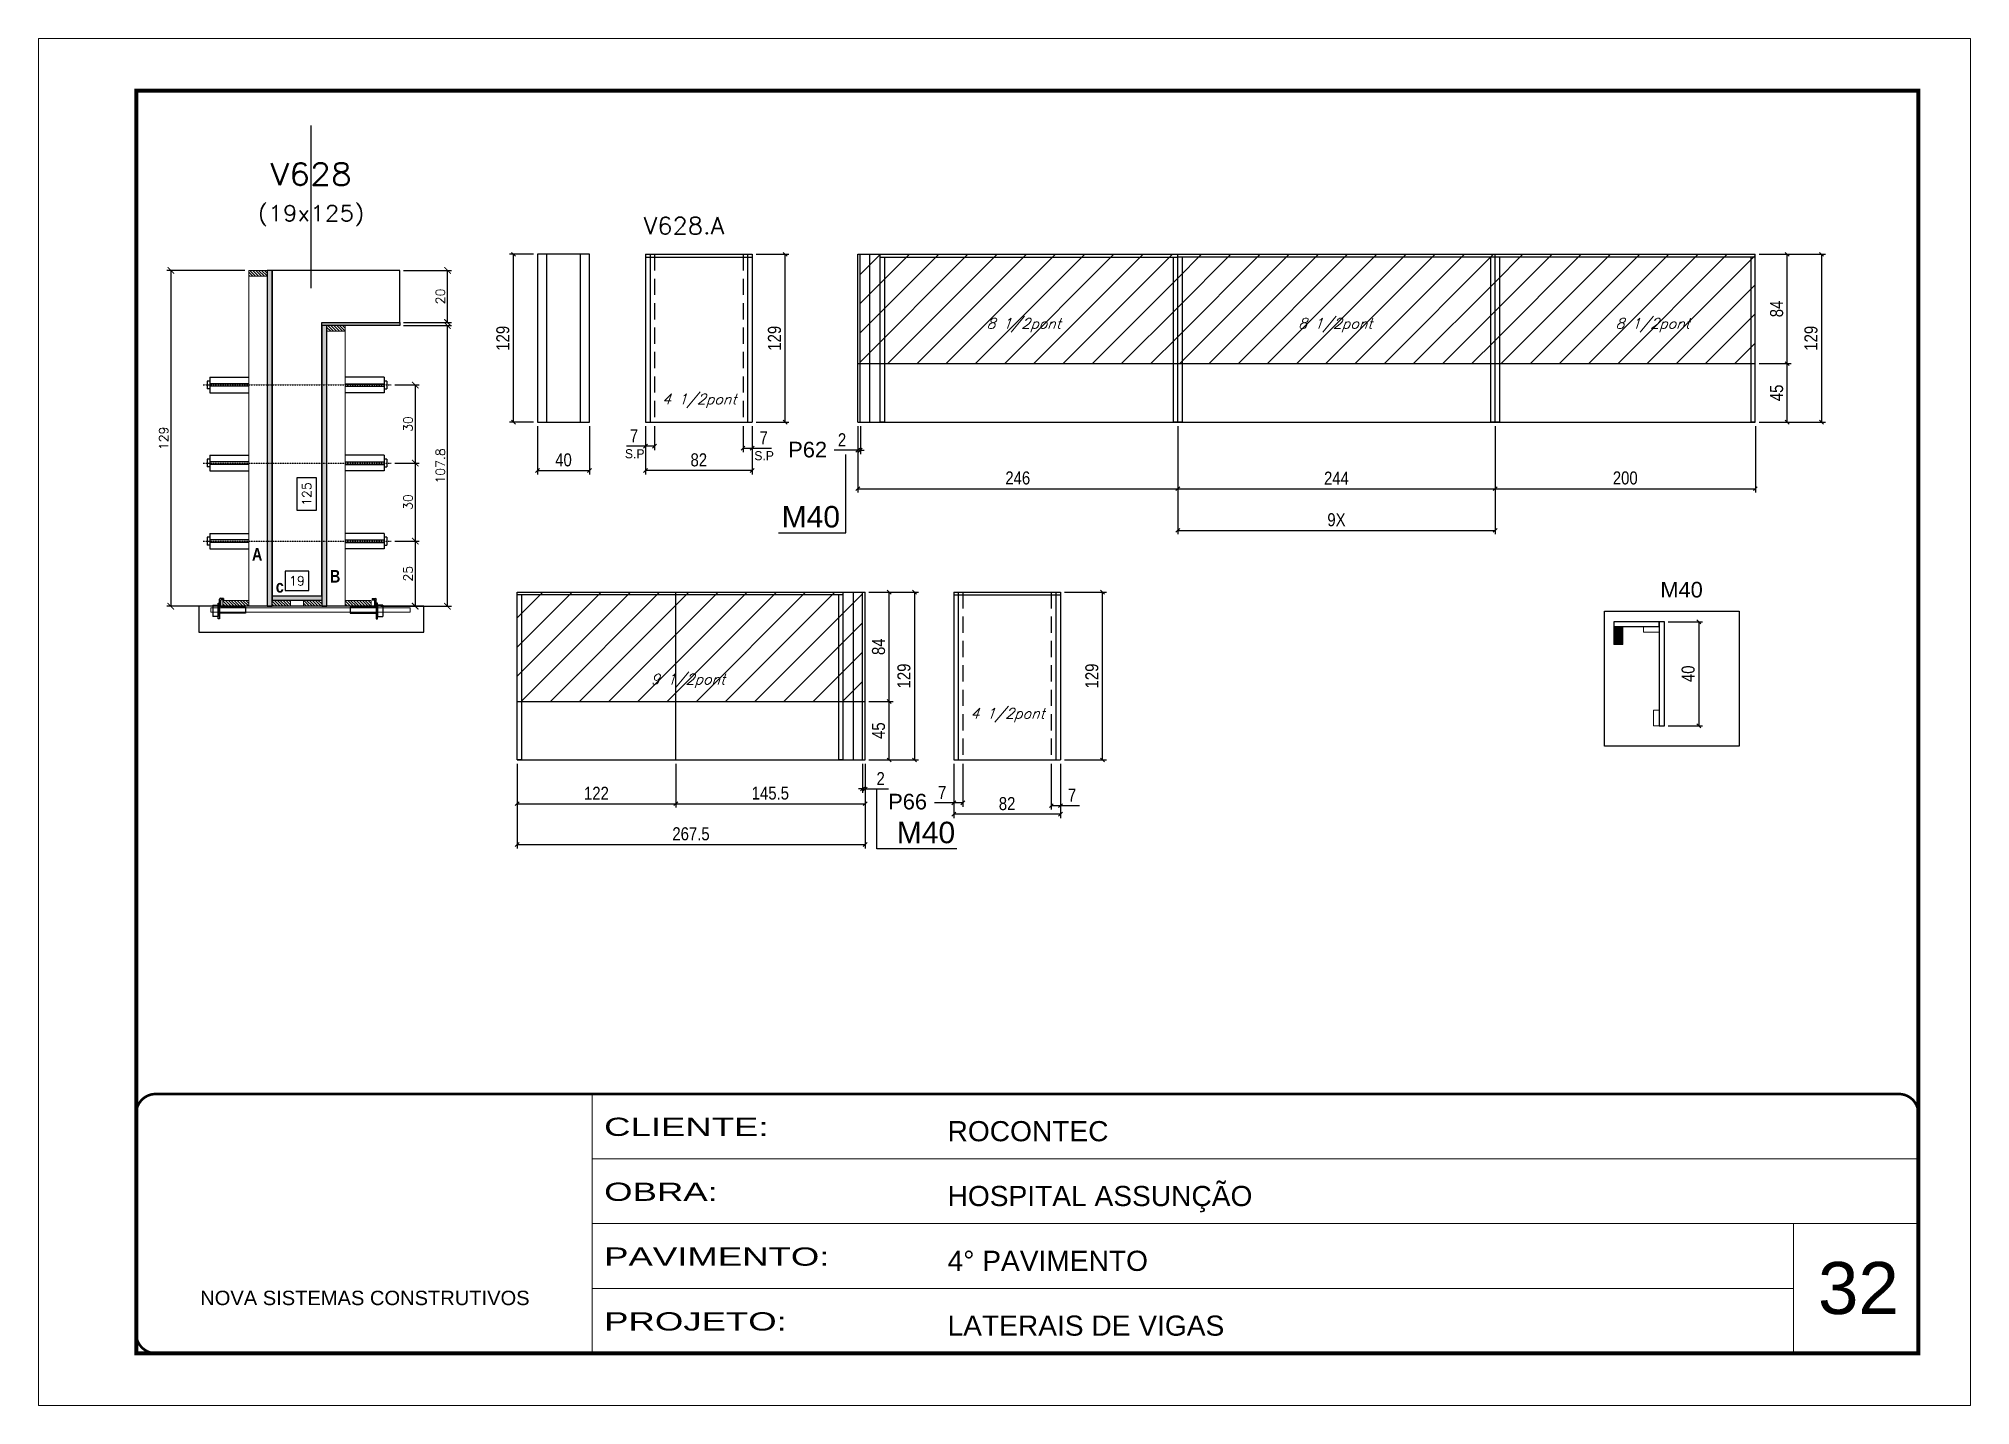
# Model space of a CAD drawing. Extents: x -20960 to -5926, y -2106 to 21915.
# Drawn here: x -7411 to -5926, y 12825 to 13875 of the extents above; entities that cross this region are included whole.
import ezdxf
from ezdxf.enums import TextEntityAlignment as Align

# ---------------------------------------------------------------- set-up
doc = ezdxf.new("R2010")
doc.units = 0
for name, pattern in [('CONTINUO', [0]), ('DASHED', [0.75, 0.5, -0.25]), ('HIDDEN', [0.375, 0.25, -0.125])]:
    doc.linetypes.add(name, pattern=pattern)
for name, color, linetype in [('5', 5, 'Continuous'), ('barrote', 251, 'Continuous'), ('COTA', 241, 'Continuous'), ('Cota Seção (2x)', 4, 'Continuous'), ('detalhes', 4, 'Continuous'), ('NOMENCLATURA', 7, 'Continuous'), ('Painéis', 200, 'Continuous'), ('presilha', 1, 'Continuous'), ('Reaproveitamento', 251, 'Continuous'), ('SARR_2.2x7', 40, 'Continuous'), ('SARR_3.5x7', 81, 'Continuous'), ('TENSOR', 3, 'Continuous'), ('texto', 7, 'Continuous'), ('Texto de Titulo', 7, 'Continuous'), ('Texto Qtd Sarr', 242, 'Continuous')]:
    doc.layers.add(name, color=color, linetype=linetype)
for name, color, linetype, lineweight in [('CARIMBO', 255, 'Continuous', 9), ('CONCRETO', 251, 'Continuous', 25), ('Folhas', 255, 'Continuous', 9), ('Hachura', 251, 'Continuous', 9), ('Madeira', 126, 'Continuous', 18), ('Sarr 2.2x7', 40, 'Continuous', 9), ('SARRAFO DE PRESSAO', 251, 'DASHED', 9), ('SCO-___-LAJ', 2, 'Continuous', 0), ('Texto Seção', 7, 'Continuous', 15)]:
    doc.layers.add(name, color=color, linetype=linetype, lineweight=lineweight)
doc.styles.add('ARIAL', font='arial.ttf')
doc.styles.add('COTA TECNICA', font='techl___.ttf', dxfattribs={"height": 10})
doc.styles.add('REGUA-120', font='ROMANS.shx', dxfattribs={"height": 15})
doc.styles.add('Romans', font='romans.shx')
doc.styles.add('ROMAS860', font='ROMAS860.SHX')
doc.styles.get("Standard").update_dxf_attribs({"font": 'arial.ttf'})
doc.styles.add('TECNICA', font='techb___.ttf', dxfattribs={"height": 10})
doc.styles.add('Tecnologia', font='')
doc.styles.get('Tecnologia').set_extended_font_data('Forgotten Futurist')
doc.dimstyles.new('Cota Seção (2x)', dxfattribs={"dimtxt": 7, "dimasz": 5, "dimexe": 3, "dimexo": 3, "dimgap": 2, "dimtad": 3, "dimdec": 1, "dimlfac": 0.5, "dimzin": 12, "dimdsep": 46, "dimtxsty": 'Romans', "dimblk": 'ARCHTICK', "dimcen": 0, "dimclrd": 4, "dimclre": 4, "dimclrt": 1, "dimadec": 1, "dimazin": 3, "dimtfac": 1, "dimtdec": 1, "dimtmove": 0, "dimatfit": 3, "dimldrblk": 'OBLIQUE', "dimfxl": 1, "dimtolj": 1, "dimtzin": 12, "dimarcsym": 0})
doc.dimstyles.new('Cota Seção interna', dxfattribs={"dimtxt": 7, "dimasz": 6, "dimexe": 0.18, "dimexo": 2, "dimgap": -4, "dimtad": 3, "dimdec": 1, "dimlfac": 0.5, "dimzin": 12, "dimdsep": 46, "dimtxsty": 'Romans', "dimblk": 'ARCHTICK', "dimcen": 0.09, "dimse1": 1, "dimse2": 1, "dimsd1": 1, "dimsd2": 1, "dimclrd": 180, "dimclre": 5, "dimclrt": 1, "dimadec": 0, "dimazin": 3, "dimtfac": 1, "dimtdec": 1, "dimtofl": 0, "dimtmove": 0, "dimatfit": 3, "dimldrblk": 'ARCHTICK', "dimfxl": 1, "dimtolj": 1, "dimtzin": 0, "dimarcsym": 0})
doc.dimstyles.new('PAINEL', dxfattribs={"dimtxt": 10, "dimasz": 3, "dimexe": 3, "dimexo": 3, "dimgap": 3, "dimtad": 1, "dimdec": 1, "dimzin": 12, "dimdsep": 46, "dimtxsty": 'COTA TECNICA', "dimblk1": 'OBLIQUE', "dimblk2": 'OBLIQUE', "dimsah": 1, "dimcen": 0.9, "dimclrd": 4, "dimclre": 4, "dimclrt": 240, "dimadec": 1, "dimazin": 3, "dimtfac": 1, "dimtdec": 1, "dimtmove": 0, "dimatfit": 3, "dimfxl": 1, "dimtolj": 1, "dimtzin": 12, "dimarcsym": 0})
pattern_1 = [(45, (-13.5, -4594.3), (-11.22532, 11.22532), [])]

msp = doc.modelspace()

# ---------------------------------------------------------------- texts
at = {"layer": '5', "linetype": 'Continuous'}
for s, p in [('P62', (-6835.23, 13553.64)), ('P66', (-6758.39, 13283.19))]:
    msp.add_text(s, height=12, rotation=0.00004, dxfattribs=at).set_placement(p)
at = {"layer": '5', "color": 7, "linetype": 'Continuous'}
msp.add_text('M40', height=12, rotation=359.99996, dxfattribs=at).set_placement((-6164.81, 13446.03))
at = {"layer": 'CARIMBO', "style": 'ARIAL'}
msp.add_text('32', height=40, dxfattribs=at).set_placement((-6043.64, 12895.51))
at = {"layer": 'detalhes', "style": 'TECNICA'}
for s, p in [('A', (-7247.49, 13474.34)), ('c', (-7229.17, 13449.81)), ('B', (-7187.53, 13457.5))]:
    msp.add_text(s, height=9.6, rotation=360, dxfattribs=at).set_placement(p)
at = {"layer": 'NOMENCLATURA', "linetype": 'Continuous'}
for rotation, p in [(360, (-6840.3, 13499.83)), (0, (-6751.77, 13257.23))]:
    msp.add_text('M40', height=16.5, rotation=rotation, dxfattribs=at).set_placement(p)
at = {"layer": 'texto', "color": 2, "char_height": 8, "attachment_point": 5, "style": 'Romans'}
for s, insert in [('{\\Q19;\\C256;8 1/2pont}', (-6654.23, 13655.25)), ('{\\Q19;\\C256;8 1/2pont}', (-6414.74, 13655.25)), ('{\\Q19;\\C256;8 1/2pont}', (-6170.74, 13655.25)), ('{\\Q19;\\C256;4 1/2pont}', (-6903.61, 13597.13)), ('{\\Q19;\\C256;9 1/2pont}', (-6912.33, 13381.94)), ('{\\Q19;\\C256;4 1/2pont}', (-6666.66, 13355.64))]:
    msp.add_mtext(s, dxfattribs=dict(at, insert=insert))
at = {"layer": 'texto', "color": 4, "char_height": 7, "attachment_point": 5, "style": 'ROMAS860'}
for insert in [(-6953.27, 13556.42), (-6853.79, 13554.92)]:
    msp.add_mtext('S.P', dxfattribs=dict(at, insert=insert))
at = {"layer": 'Texto Seção', "style": 'REGUA-120', "width": 1.05}
msp.add_text('V628.A', height=13, dxfattribs=at).set_placement((-6946.43, 13725.17))

# ---------------------------------------------------------------- blocks, each defined once
blk = doc.blocks.new('9999999999')
at = {"color": 30, "linetype": 'CONTINUO'}
for p, q in [((98564.6, 34230.2), (98564.6, 34429.4)), ((98564.6, 34379.6), (99584, 34379.6)), ((98564.6, 34329.8), (99488, 34329.8)), ((99584, 34329.8), (99488, 34329.8)), ((99488, 34329.8), (99488, 34230.2)), ((98564.6, 34280), (99488, 34280))]:
    blk.add_line(p, q, dxfattribs=at)
at = {"color": 30, "linetype": 'CONTINUO', "const_width": 2}
blk.add_lwpolyline([(99584, 34230.2), (99584, 34414.4, 0.414214), (99569, 34429.4), (98229, 34429.4, 0.414214), (98214, 34414.4), (98214, 34245.2, 0.414214), (98229, 34230.2), (99584, 34230.2)], format="xyb", dxfattribs=at)
at = {"layer": 'Folhas'}
blk.add_lwpolyline([(98139, 34190.2), (99624, 34190.2), (99624, 35240.2), (98139, 35240.2)], close=True, dxfattribs=at)
at = {"layer": 'Folhas', "color": 30, "const_width": 3}
blk.add_lwpolyline([(98214, 34230.2), (99584, 34230.2), (99584, 35200.2), (98214, 35200.2)], close=True, dxfattribs=at)
at = {"color": 7, "linetype": 'Continuous', "ltscale": 5, "style": 'ARIAL'}
for s, height, p in [('ROCONTEC', 15.48, (98837.7, 34393.1)), ('HOSPITAL ASSUNÇÃO', 15.483, (98837.7, 34343.3)), ('4° PAVIMENTO', 15.483, (98837.7, 34293.5)), ('NOVA SISTEMAS CONSTRUTIVOS', 11.059, (98263.2, 34267.2)), ('LATERAIS DE VIGAS', 15.483, (98837.7, 34243.7))]:
    blk.add_text(s, height=height, dxfattribs=at).set_placement(p)
at = {"layer": 'Folhas', "color": 7, "style": 'Tecnologia', "width": 1.5}
for s, p in [('CLIENTE:', (98573.7, 34397.2)), ('OBRA:', (98573.7, 34347.3)), ('PAVIMENTO:', (98573.7, 34297.5)), ('PROJETO:', (98573.7, 34247.7))]:
    blk.add_text(s, height=14, dxfattribs=at).set_placement(p)
blk = doc.blocks.new('_Oblique')
at = {"color": 0, "linetype": 'ByBlock', "lineweight": -2}
blk.add_line((-0.5, -0.5), (0.5, 0.5), dxfattribs=at)
blk = doc.blocks.new('*D1092')
at = {"layer": 'COTA', "color": 4, "lineweight": -2, "ltscale": 25, "transparency": 16777216}
for p, q in [((-6781.8, 13577.7), (-6781.8, 13526.6)), ((-6535.8, 13577.7), (-6535.8, 13526.6)), ((-6781.8, 13529.6), (-6535.8, 13529.6))]:
    blk.add_line(p, q, dxfattribs=at)
at = {"layer": 'Defpoints', "color": 0, "ltscale": 25, "transparency": 16777216}
for p in [(-6781.8, 13580.7), (-6535.8, 13580.7), (-6535.8, 13529.6)]:
    blk.add_point(p, dxfattribs=at)
at = {"layer": 'COTA', "color": 4, "lineweight": -2, "ltscale": 25, "transparency": 16777216, "xscale": 3, "yscale": 3, "zscale": 3, "rotation": 180}
blk.add_blockref('_Oblique', (-6781.8, 13529.6), dxfattribs=at)
at = {"layer": 'COTA', "color": 4, "lineweight": -2, "ltscale": 25, "transparency": 16777216, "xscale": 3, "yscale": 3, "zscale": 3}
blk.add_blockref('_Oblique', (-6535.8, 13529.6), dxfattribs=at)
at = {"layer": 'COTA', "color": 240, "ltscale": 25, "transparency": 16777216, "insert": (-6658.8, 13537.8), "char_height": 10, "attachment_point": 5, "style": 'COTA TECNICA'}
blk.add_mtext('\\A1;246', dxfattribs=at)
blk = doc.blocks.new('*D1093')
at = {"layer": 'COTA', "color": 4, "lineweight": -2, "ltscale": 25, "transparency": 16777216}
for p, q in [((-6535.8, 13577.7), (-6535.8, 13526.6)), ((-6291.8, 13577.7), (-6291.8, 13526.6)), ((-6535.8, 13529.6), (-6291.8, 13529.6))]:
    blk.add_line(p, q, dxfattribs=at)
at = {"layer": 'Defpoints', "color": 0, "ltscale": 25, "transparency": 16777216}
for p in [(-6535.8, 13580.7), (-6291.8, 13580.7), (-6291.8, 13529.6)]:
    blk.add_point(p, dxfattribs=at)
at = {"layer": 'COTA', "color": 4, "lineweight": -2, "ltscale": 25, "transparency": 16777216, "xscale": 3, "yscale": 3, "zscale": 3, "rotation": 180}
blk.add_blockref('_Oblique', (-6535.8, 13529.6), dxfattribs=at)
at = {"layer": 'COTA', "color": 4, "lineweight": -2, "ltscale": 25, "transparency": 16777216, "xscale": 3, "yscale": 3, "zscale": 3}
blk.add_blockref('_Oblique', (-6291.8, 13529.6), dxfattribs=at)
at = {"layer": 'COTA', "color": 240, "ltscale": 25, "transparency": 16777216, "insert": (-6413.8, 13537.7), "char_height": 10, "attachment_point": 5, "style": 'COTA TECNICA'}
blk.add_mtext('\\A1;244', dxfattribs=at)
blk = doc.blocks.new('*D1094')
at = {"layer": 'COTA', "color": 4, "lineweight": -2, "ltscale": 25, "transparency": 16777216}
for p, q in [((-6773.2, 13450.2), (-6735.2, 13450.2)), ((-6738.2, 13450.2), (-6738.2, 13321.2)), ((-6773.2, 13321.2), (-6735.2, 13321.2))]:
    blk.add_line(p, q, dxfattribs=at)
at = {"layer": 'Defpoints', "color": 0, "ltscale": 25, "transparency": 16777216}
for p in [(-6776.2, 13450.2), (-6776.2, 13321.2), (-6738.2, 13321.2)]:
    blk.add_point(p, dxfattribs=at)
at = {"layer": 'COTA', "color": 4, "lineweight": -2, "ltscale": 25, "transparency": 16777216, "xscale": 3, "yscale": 3, "zscale": 3}
for p, rotation in [((-6738.2, 13450.2), 90), ((-6738.2, 13321.2), 270)]:
    blk.add_blockref('_Oblique', p, dxfattribs=dict(at, rotation=rotation))
at = {"layer": 'COTA', "color": 240, "ltscale": 25, "transparency": 16777216, "insert": (-6746.3, 13385.7), "char_height": 10, "attachment_point": 5, "rotation": 90, "style": 'COTA TECNICA'}
blk.add_mtext('\\A1;129', dxfattribs=at)
blk = doc.blocks.new('*D989')
at = {"layer": 'COTA', "color": 4, "lineweight": -2, "ltscale": 25, "transparency": 16777216}
for p, q in [((-6535.8, 13577.7), (-6535.8, 13494.6)), ((-6291.8, 13577.7), (-6291.8, 13494.6)), ((-6535.8, 13497.6), (-6291.8, 13497.6))]:
    blk.add_line(p, q, dxfattribs=at)
at = {"layer": 'Defpoints', "color": 0, "ltscale": 25, "transparency": 16777216}
for p in [(-6535.8, 13580.7), (-6291.8, 13580.7), (-6291.8, 13497.6)]:
    blk.add_point(p, dxfattribs=at)
at = {"layer": 'COTA', "color": 4, "lineweight": -2, "ltscale": 25, "transparency": 16777216, "xscale": 3, "yscale": 3, "zscale": 3, "rotation": 180}
blk.add_blockref('_Oblique', (-6535.8, 13497.6), dxfattribs=at)
at = {"layer": 'COTA', "color": 4, "lineweight": -2, "ltscale": 25, "transparency": 16777216, "xscale": 3, "yscale": 3, "zscale": 3}
blk.add_blockref('_Oblique', (-6291.8, 13497.6), dxfattribs=at)
at = {"layer": 'COTA', "color": 240, "ltscale": 25, "transparency": 16777216, "insert": (-6413.8, 13505.7), "char_height": 10, "attachment_point": 5, "style": 'COTA TECNICA'}
blk.add_mtext('\\A1;9X', dxfattribs=at)
blk = doc.blocks.new('*D990')
at = {"layer": 'COTA', "color": 4, "lineweight": -2, "ltscale": 25, "transparency": 16777216}
for p, q in [((-7043.7, 13318.2), (-7043.7, 13253.3)), ((-6776.2, 13318.2), (-6776.2, 13253.3)), ((-7043.7, 13256.3), (-6776.2, 13256.3))]:
    blk.add_line(p, q, dxfattribs=at)
at = {"layer": 'Defpoints', "color": 0, "ltscale": 25, "transparency": 16777216}
for p in [(-7043.7, 13321.2), (-6776.2, 13321.2), (-6776.2, 13256.3)]:
    blk.add_point(p, dxfattribs=at)
at = {"layer": 'COTA', "color": 4, "lineweight": -2, "ltscale": 25, "transparency": 16777216, "xscale": 3, "yscale": 3, "zscale": 3, "rotation": 180}
blk.add_blockref('_Oblique', (-7043.7, 13256.3), dxfattribs=at)
at = {"layer": 'COTA', "color": 4, "lineweight": -2, "ltscale": 25, "transparency": 16777216, "xscale": 3, "yscale": 3, "zscale": 3}
blk.add_blockref('_Oblique', (-6776.2, 13256.3), dxfattribs=at)
at = {"layer": 'COTA', "color": 240, "ltscale": 25, "transparency": 16777216, "insert": (-6910, 13264.4), "char_height": 10, "attachment_point": 5, "style": 'COTA TECNICA'}
blk.add_mtext('\\A1;267.5', dxfattribs=at)
blk = doc.blocks.new('*D991')
at = {"layer": 'COTA', "color": 4, "lineweight": -2, "ltscale": 25, "transparency": 16777216}
for p, q in [((-7043.7, 13318.2), (-7043.7, 13284.6)), ((-6921.7, 13318.2), (-6921.7, 13284.6)), ((-7043.7, 13287.6), (-6921.7, 13287.6))]:
    blk.add_line(p, q, dxfattribs=at)
at = {"layer": 'Defpoints', "color": 0, "ltscale": 25, "transparency": 16777216}
for p in [(-7043.7, 13321.2), (-6921.7, 13321.2), (-6921.7, 13287.6)]:
    blk.add_point(p, dxfattribs=at)
at = {"layer": 'COTA', "color": 4, "lineweight": -2, "ltscale": 25, "transparency": 16777216, "xscale": 3, "yscale": 3, "zscale": 3, "rotation": 180}
blk.add_blockref('_Oblique', (-7043.7, 13287.6), dxfattribs=at)
at = {"layer": 'COTA', "color": 4, "lineweight": -2, "ltscale": 25, "transparency": 16777216, "xscale": 3, "yscale": 3, "zscale": 3}
blk.add_blockref('_Oblique', (-6921.7, 13287.6), dxfattribs=at)
at = {"layer": 'COTA', "color": 240, "ltscale": 25, "transparency": 16777216, "insert": (-6982.7, 13295.6), "char_height": 10, "attachment_point": 5, "style": 'COTA TECNICA'}
blk.add_mtext('\\A1;122', dxfattribs=at)
blk = doc.blocks.new('*D992')
at = {"layer": 'COTA', "color": 4, "lineweight": -2, "ltscale": 25, "transparency": 16777216}
for p, q in [((-6921.7, 13318.2), (-6921.7, 13284.6)), ((-6776.2, 13318.2), (-6776.2, 13284.6)), ((-6921.7, 13287.6), (-6776.2, 13287.6))]:
    blk.add_line(p, q, dxfattribs=at)
at = {"layer": 'Defpoints', "color": 0, "ltscale": 25, "transparency": 16777216}
for p in [(-6921.7, 13321.2), (-6776.2, 13321.2), (-6776.2, 13287.6)]:
    blk.add_point(p, dxfattribs=at)
at = {"layer": 'COTA', "color": 4, "lineweight": -2, "ltscale": 25, "transparency": 16777216, "xscale": 3, "yscale": 3, "zscale": 3, "rotation": 180}
blk.add_blockref('_Oblique', (-6921.7, 13287.6), dxfattribs=at)
at = {"layer": 'COTA', "color": 4, "lineweight": -2, "ltscale": 25, "transparency": 16777216, "xscale": 3, "yscale": 3, "zscale": 3}
blk.add_blockref('_Oblique', (-6776.2, 13287.6), dxfattribs=at)
at = {"layer": 'COTA', "color": 240, "ltscale": 25, "transparency": 16777216, "insert": (-6849, 13295.7), "char_height": 10, "attachment_point": 5, "style": 'COTA TECNICA'}
blk.add_mtext('\\A1;145.5', dxfattribs=at)
blk = doc.blocks.new('titulo1')
at = {"layer": 'Defpoints', "color": 252, "linetype": 'HIDDEN', "ltscale": 2}
blk.add_line((0, 0), (0, 125), dxfattribs=at)
at = {"layer": 'Defpoints', "style": 'Romans', "oblique": 15}
blk.add_attdef('FOLHA', text='', height=10, dxfattribs=at).set_placement((0, 15.6), align=Align.MIDDLE_CENTER)
at = {"layer": 'Texto Qtd Sarr', "color": 3, "style": 'Romans', "oblique": 15}
for tag, height, p in [('TITULO', 17, (0, 71.4)), ('SEÇÃO', 12, (0, 41.5))]:
    blk.add_attdef(tag, text='', height=height, dxfattribs=at).set_placement(p, align=Align.MIDDLE_CENTER)
blk = doc.blocks.new('_ArchTick')
at = {"color": 0, "linetype": 'ByBlock', "const_width": 0.15}
blk.add_lwpolyline([(-0.5, -0.5), (0.5, 0.5)], dxfattribs=at)
blk = doc.blocks.new('*D993')
at = {"layer": 'COTA', "color": 4, "lineweight": -2, "transparency": 16777216}
for p, q in [((-7130.9, 13654.9), (-7094.2, 13654.9)), ((-7097.2, 13439.3), (-7097.2, 13654.9)), ((-7148.5, 13439.3), (-7094.2, 13439.3))]:
    blk.add_line(p, q, dxfattribs=at)
at = {"layer": 'Defpoints', "color": 0, "transparency": 16777216}
for p in [(-7133.9, 13654.9), (-7097.2, 13654.9), (-7151.5, 13439.3)]:
    blk.add_point(p, dxfattribs=at)
at = {"layer": 'COTA', "color": 4, "lineweight": -2, "transparency": 16777216, "xscale": 5, "yscale": 5, "zscale": 5}
for p, rotation in [((-7097.2, 13654.9), 90), ((-7097.2, 13439.3), 270)]:
    blk.add_blockref('_ArchTick', p, dxfattribs=dict(at, rotation=rotation))
at = {"layer": 'COTA', "color": 1, "transparency": 16777216, "insert": (-7102.7, 13547.1), "char_height": 7, "attachment_point": 5, "rotation": 90, "style": 'Romans'}
blk.add_mtext('\\A1;107.8', dxfattribs=at)
blk = doc.blocks.new('*D994')
at = {"layer": 'COTA', "color": 4, "lineweight": -2, "transparency": 16777216}
for p, q in [((-7130.9, 13697.3), (-7094.2, 13697.3)), ((-7097.2, 13657.3), (-7097.2, 13697.3)), ((-7130.9, 13657.3), (-7094.2, 13657.3))]:
    blk.add_line(p, q, dxfattribs=at)
at = {"layer": 'Defpoints', "color": 0, "transparency": 16777216}
for p in [(-7133.9, 13697.3), (-7097.2, 13697.3), (-7133.9, 13657.3)]:
    blk.add_point(p, dxfattribs=at)
at = {"layer": 'COTA', "color": 4, "lineweight": -2, "transparency": 16777216, "xscale": 5, "yscale": 5, "zscale": 5}
for p, rotation in [((-7097.2, 13697.3), 90), ((-7097.2, 13657.3), 270)]:
    blk.add_blockref('_ArchTick', p, dxfattribs=dict(at, rotation=rotation))
at = {"layer": 'COTA', "color": 1, "transparency": 16777216, "insert": (-7102.7, 13677.3), "char_height": 7, "attachment_point": 5, "rotation": 90, "style": 'Romans'}
blk.add_mtext('\\A1;20', dxfattribs=at)
blk = doc.blocks.new('*D995')
at = {"layer": 'Cota Seção (2x)', "color": 180, "lineweight": -2, "transparency": 16777216}
for p, q in [((-7197.9, 13538), (-7212.9, 13538)), ((-7212.9, 13538), (-7212.9, 13513)), ((-7197.9, 13513), (-7197.9, 13538)), ((-7212.9, 13513), (-7197.9, 13513))]:
    blk.add_line(p, q, dxfattribs=at)
at = {"layer": 'Defpoints', "color": 0, "transparency": 16777216}
for p in [(-7193.9, 13697.3), (-7193.9, 13697.3), (-7193.9, 13447.3)]:
    blk.add_point(p, dxfattribs=at)
at = {"layer": 'Cota Seção (2x)', "color": 1, "transparency": 16777216, "insert": (-7205.4, 13525.5), "char_height": 7, "attachment_point": 5, "rotation": 90, "style": 'Romans'}
blk.add_mtext('\\A1;125', dxfattribs=at)
blk = doc.blocks.new('PRESILHA METÁLICA 1')
at = {"layer": 'presilha'}
for p, q in [((0, 13), (6, 13)), ((0, 13), (0, 0)), ((6, 0), (0, 0)), ((6, 15.5), (7.5, 15.5)), ((6, -2.5), (6, 15.5)), ((6, 13), (6, 0)), ((7.5, 10.6), (7.5, 19.9)), ((7.5, 15.5), (7.5, -2.5)), ((37.5, 4.1), (7.5, 4.1)), ((12, 21), (8.6, 21)), ((9, 11.6), (9, 18.9)), ((12, 19.5), (9.6, 19.5)), ((37.5, 11), (9.6, 11)), ((12, 21), (12, 19.5)), ((37.5, 11), (37.5, 4.1)), ((7.5, -2.5), (6, -2.5))]:
    blk.add_line(p, q, dxfattribs=at)
for centre, radius, start, end in [((8.6, 19.9), 1.14, 90, 180), ((9.6, 18.9), 0.57, 90, 180), ((9.6, 11.6), 0.57, 180, 270)]:
    blk.add_arc(centre, radius, start, end, dxfattribs=at)
blk = doc.blocks.new('*D996')
at = {"layer": 'Cota Seção (2x)', "color": 180, "lineweight": -2, "transparency": 16777216}
for p, q in [((-7203.9, 13466.3), (-7221.9, 13466.3)), ((-7221.9, 13466.3), (-7221.9, 13451.3)), ((-7203.9, 13451.3), (-7203.9, 13466.3)), ((-7221.9, 13451.3), (-7203.9, 13451.3))]:
    blk.add_line(p, q, dxfattribs=at)
at = {"layer": 'Defpoints', "color": 0, "transparency": 16777216}
for p in [(-7231.9, 13439.3), (-7193.9, 13447.3), (-7193.9, 13439.3)]:
    blk.add_point(p, dxfattribs=at)
at = {"layer": 'Cota Seção (2x)', "color": 1, "transparency": 16777216, "insert": (-7212.9, 13458.8), "char_height": 7, "attachment_point": 5, "style": 'Romans'}
blk.add_mtext('\\A1;19', dxfattribs=at)
blk = doc.blocks.new('*D997')
at = {"layer": 'COTA', "color": 4, "lineweight": -2, "transparency": 16777216}
for p, q in [((-7252.9, 13697.3), (-7312.9, 13697.3)), ((-7309.9, 13697.3), (-7309.9, 13439.3)), ((-7252.9, 13439.3), (-7312.9, 13439.3))]:
    blk.add_line(p, q, dxfattribs=at)
at = {"layer": 'Defpoints', "color": 0, "transparency": 16777216}
for p in [(-7249.9, 13697.3), (-7309.9, 13439.3), (-7249.9, 13439.3)]:
    blk.add_point(p, dxfattribs=at)
at = {"layer": 'COTA', "color": 4, "lineweight": -2, "transparency": 16777216, "xscale": 5, "yscale": 5, "zscale": 5}
for p, rotation in [((-7309.9, 13697.3), 90), ((-7309.9, 13439.3), 270)]:
    blk.add_blockref('_ArchTick', p, dxfattribs=dict(at, rotation=rotation))
at = {"layer": 'COTA', "color": 1, "transparency": 16777216, "insert": (-7315.4, 13568.3), "char_height": 7, "attachment_point": 5, "rotation": 90, "style": 'Romans'}
blk.add_mtext('\\A1;129', dxfattribs=at)
blk = doc.blocks.new('*D998')
at = {"layer": 'COTA', "color": 4, "lineweight": -2, "transparency": 16777216}
for p, q in [((-7137.6, 13489.3), (-7119, 13489.3)), ((-7122, 13489.3), (-7122, 13439.3)), ((-7137.6, 13439.3), (-7119, 13439.3))]:
    blk.add_line(p, q, dxfattribs=at)
at = {"layer": 'Defpoints', "color": 0, "transparency": 16777216}
for p in [(-7140.6, 13489.3), (-7140.6, 13439.3), (-7122, 13439.3)]:
    blk.add_point(p, dxfattribs=at)
at = {"layer": 'COTA', "color": 4, "lineweight": -2, "transparency": 16777216, "xscale": 5, "yscale": 5, "zscale": 5}
for p, rotation in [((-7122, 13489.3), 90), ((-7122, 13439.3), 270)]:
    blk.add_blockref('_ArchTick', p, dxfattribs=dict(at, rotation=rotation))
at = {"layer": 'COTA', "color": 1, "transparency": 16777216, "insert": (-7127.5, 13464.3), "char_height": 7, "attachment_point": 5, "rotation": 90, "style": 'Romans'}
blk.add_mtext('\\A1;25', dxfattribs=at)
blk = doc.blocks.new('*D999')
at = {"layer": 'COTA', "color": 4, "lineweight": -2, "ltscale": 25, "transparency": 16777216}
for p, q in [((-6778.2, 13318.2), (-6778.2, 13295.9)), ((-6776.2, 13318.2), (-6776.2, 13295.9)), ((-6778.2, 13298.9), (-6781.2, 13298.9)), ((-6778.2, 13298.9), (-6776.2, 13298.9)), ((-6776.2, 13298.9), (-6758.1, 13298.9))]:
    blk.add_line(p, q, dxfattribs=at)
at = {"layer": 'Defpoints', "color": 0, "ltscale": 25, "transparency": 16777216}
for p in [(-6778.2, 13321.2), (-6776.2, 13321.2), (-6776.2, 13298.9)]:
    blk.add_point(p, dxfattribs=at)
at = {"layer": 'COTA', "color": 4, "lineweight": -2, "ltscale": 25, "transparency": 16777216, "xscale": 3, "yscale": 3, "zscale": 3}
blk.add_blockref('_Oblique', (-6778.2, 13298.9), dxfattribs=at)
at = {"layer": 'COTA', "color": 4, "lineweight": -2, "ltscale": 25, "transparency": 16777216, "xscale": 3, "yscale": 3, "zscale": 3, "rotation": 180}
blk.add_blockref('_Oblique', (-6776.2, 13298.9), dxfattribs=at)
at = {"layer": 'COTA', "color": 240, "ltscale": 25, "transparency": 16777216, "insert": (-6764.2, 13306.9), "char_height": 10, "attachment_point": 5, "style": 'COTA TECNICA'}
blk.add_mtext('\\A1;2', dxfattribs=at)
blk = doc.blocks.new('*D1095')
at = {"layer": 'Defpoints', "color": 0, "linetype": 'ByBlock', "transparency": 16777216}
for p in [(-6161.7, 13427.4), (-6161.7, 13347.4), (-6135.3, 13347.4)]:
    blk.add_point(p, dxfattribs=at)
at = {"layer": 'Sarr 2.2x7', "color": 4, "linetype": 'ByBlock', "lineweight": -2, "transparency": 16777216}
for p, q in [((-6158.7, 13427.4), (-6132.3, 13427.4)), ((-6135.3, 13427.4), (-6135.3, 13347.4)), ((-6158.7, 13347.4), (-6132.3, 13347.4))]:
    blk.add_line(p, q, dxfattribs=at)
at = {"layer": 'Sarr 2.2x7', "color": 4, "linetype": 'ByBlock', "lineweight": -2, "transparency": 16777216, "xscale": 3, "yscale": 3, "zscale": 3}
for p, rotation in [((-6135.3, 13427.4), 90), ((-6135.3, 13347.4), 270)]:
    blk.add_blockref('_Oblique', p, dxfattribs=dict(at, rotation=rotation))
at = {"layer": 'Sarr 2.2x7', "color": 240, "linetype": 'ByBlock', "transparency": 16777216, "insert": (-6143.4, 13387.4), "char_height": 10, "attachment_point": 5, "rotation": 90, "style": 'COTA TECNICA'}
blk.add_mtext('\\A1;40', dxfattribs=at)
blk = doc.blocks.new('*D1128')
at = {"layer": 'COTA', "color": 4, "lineweight": -2, "ltscale": 25, "transparency": 16777216}
for p, q in [((-6633, 13318.2), (-6633, 13283.1)), ((-6626, 13318.2), (-6626, 13283.1)), ((-6633, 13286.1), (-6626, 13286.1)), ((-6626, 13286.1), (-6611.3, 13286.1))]:
    blk.add_line(p, q, dxfattribs=at)
at = {"layer": 'Defpoints', "color": 0, "ltscale": 25, "transparency": 16777216}
for p in [(-6633, 13321.2), (-6626, 13321.2), (-6626, 13286.1)]:
    blk.add_point(p, dxfattribs=at)
at = {"layer": 'COTA', "color": 4, "lineweight": -2, "ltscale": 25, "transparency": 16777216, "xscale": 3, "yscale": 3, "zscale": 3, "rotation": 180}
blk.add_blockref('_Oblique', (-6633, 13286.1), dxfattribs=at)
at = {"layer": 'COTA', "color": 4, "lineweight": -2, "ltscale": 25, "transparency": 16777216, "xscale": 3, "yscale": 3, "zscale": 3}
blk.add_blockref('_Oblique', (-6626, 13286.1), dxfattribs=at)
at = {"layer": 'COTA', "color": 240, "ltscale": 25, "transparency": 16777216, "insert": (-6617.1, 13294.1), "char_height": 10, "attachment_point": 5, "style": 'COTA TECNICA'}
blk.add_mtext('\\A1;7', dxfattribs=at)
blk = doc.blocks.new('*D1129')
at = {"layer": 'COTA', "color": 4, "lineweight": -2, "ltscale": 25, "transparency": 16777216}
for p, q in [((-6708, 13318.2), (-6708, 13285.2)), ((-6701, 13318.2), (-6701, 13285.2)), ((-6708, 13288.2), (-6722.7, 13288.2)), ((-6701, 13288.2), (-6708, 13288.2))]:
    blk.add_line(p, q, dxfattribs=at)
at = {"layer": 'Defpoints', "color": 0, "ltscale": 25, "transparency": 16777216}
for p in [(-6708, 13321.2), (-6701, 13321.2), (-6708, 13288.2)]:
    blk.add_point(p, dxfattribs=at)
at = {"layer": 'COTA', "color": 4, "lineweight": -2, "ltscale": 25, "transparency": 16777216, "xscale": 3, "yscale": 3, "zscale": 3, "rotation": 180}
blk.add_blockref('_Oblique', (-6708, 13288.2), dxfattribs=at)
at = {"layer": 'COTA', "color": 4, "lineweight": -2, "ltscale": 25, "transparency": 16777216, "xscale": 3, "yscale": 3, "zscale": 3}
blk.add_blockref('_Oblique', (-6701, 13288.2), dxfattribs=at)
at = {"layer": 'COTA', "color": 240, "ltscale": 25, "transparency": 16777216, "insert": (-6716.9, 13296.2), "char_height": 10, "attachment_point": 5, "style": 'COTA TECNICA'}
blk.add_mtext('\\A1;7', dxfattribs=at)
blk = doc.blocks.new('*D1130')
at = {"layer": 'COTA', "color": 4, "lineweight": -2, "ltscale": 25, "transparency": 16777216}
for p, q in [((-6708, 13318.2), (-6708, 13276.5)), ((-6626, 13318.2), (-6626, 13276.5)), ((-6626, 13279.5), (-6708, 13279.5))]:
    blk.add_line(p, q, dxfattribs=at)
at = {"layer": 'Defpoints', "color": 0, "ltscale": 25, "transparency": 16777216}
for p in [(-6708, 13321.2), (-6626, 13321.2), (-6708, 13279.5)]:
    blk.add_point(p, dxfattribs=at)
at = {"layer": 'COTA', "color": 4, "lineweight": -2, "ltscale": 25, "transparency": 16777216, "xscale": 3, "yscale": 3, "zscale": 3, "rotation": 180}
blk.add_blockref('_Oblique', (-6708, 13279.5), dxfattribs=at)
at = {"layer": 'COTA', "color": 4, "lineweight": -2, "ltscale": 25, "transparency": 16777216, "xscale": 3, "yscale": 3, "zscale": 3}
blk.add_blockref('_Oblique', (-6626, 13279.5), dxfattribs=at)
at = {"layer": 'COTA', "color": 240, "ltscale": 25, "transparency": 16777216, "insert": (-6667, 13287.6), "char_height": 10, "attachment_point": 5, "style": 'COTA TECNICA'}
blk.add_mtext('\\A1;82', dxfattribs=at)
blk = doc.blocks.new('*D1131')
at = {"layer": 'COTA', "color": 4, "lineweight": -2, "ltscale": 25, "transparency": 16777216}
for p, q in [((-6623, 13450.2), (-6590.7, 13450.2)), ((-6593.7, 13321.2), (-6593.7, 13450.2)), ((-6623, 13321.2), (-6590.7, 13321.2))]:
    blk.add_line(p, q, dxfattribs=at)
at = {"layer": 'Defpoints', "color": 0, "ltscale": 25, "transparency": 16777216}
for p in [(-6626, 13450.2), (-6593.7, 13450.2), (-6626, 13321.2)]:
    blk.add_point(p, dxfattribs=at)
at = {"layer": 'COTA', "color": 4, "lineweight": -2, "ltscale": 25, "transparency": 16777216, "xscale": 3, "yscale": 3, "zscale": 3}
for p, rotation in [((-6593.7, 13450.2), 90), ((-6593.7, 13321.2), 270)]:
    blk.add_blockref('_Oblique', p, dxfattribs=dict(at, rotation=rotation))
at = {"layer": 'COTA', "color": 240, "ltscale": 25, "transparency": 16777216, "insert": (-6601.8, 13385.7), "char_height": 10, "attachment_point": 5, "rotation": 90, "style": 'COTA TECNICA'}
blk.add_mtext('\\A1;129', dxfattribs=at)
blk = doc.blocks.new('*D1132')
at = {"layer": 'COTA', "color": 4, "lineweight": -2, "ltscale": 25, "transparency": 16777216}
for p, q in [((-6870, 13577.7), (-6870, 13557.7)), ((-6863, 13577.7), (-6863, 13557.7)), ((-6870, 13560.7), (-6863, 13560.7)), ((-6863, 13560.7), (-6848.2, 13560.7))]:
    blk.add_line(p, q, dxfattribs=at)
at = {"layer": 'Defpoints', "color": 0, "ltscale": 25, "transparency": 16777216}
for p in [(-6870, 13580.7), (-6863, 13580.7), (-6863, 13560.7)]:
    blk.add_point(p, dxfattribs=at)
at = {"layer": 'COTA', "color": 4, "lineweight": -2, "ltscale": 25, "transparency": 16777216, "xscale": 3, "yscale": 3, "zscale": 3, "rotation": 180}
blk.add_blockref('_Oblique', (-6870, 13560.7), dxfattribs=at)
at = {"layer": 'COTA', "color": 4, "lineweight": -2, "ltscale": 25, "transparency": 16777216, "xscale": 3, "yscale": 3, "zscale": 3}
blk.add_blockref('_Oblique', (-6863, 13560.7), dxfattribs=at)
at = {"layer": 'COTA', "color": 240, "ltscale": 25, "transparency": 16777216, "insert": (-6854.1, 13568.8), "char_height": 10, "attachment_point": 5, "style": 'COTA TECNICA'}
blk.add_mtext('\\A1;7', dxfattribs=at)
blk = doc.blocks.new('*D1133')
at = {"layer": 'COTA', "color": 4, "lineweight": -2, "ltscale": 25, "transparency": 16777216}
for p, q in [((-6945, 13577.7), (-6945, 13559.2)), ((-6938, 13577.7), (-6938, 13559.2)), ((-6945, 13562.2), (-6959.7, 13562.2)), ((-6938, 13562.2), (-6945, 13562.2))]:
    blk.add_line(p, q, dxfattribs=at)
at = {"layer": 'Defpoints', "color": 0, "ltscale": 25, "transparency": 16777216}
for p in [(-6945, 13580.7), (-6938, 13580.7), (-6945, 13562.2)]:
    blk.add_point(p, dxfattribs=at)
at = {"layer": 'COTA', "color": 4, "lineweight": -2, "ltscale": 25, "transparency": 16777216, "xscale": 3, "yscale": 3, "zscale": 3, "rotation": 180}
blk.add_blockref('_Oblique', (-6945, 13562.2), dxfattribs=at)
at = {"layer": 'COTA', "color": 4, "lineweight": -2, "ltscale": 25, "transparency": 16777216, "xscale": 3, "yscale": 3, "zscale": 3}
blk.add_blockref('_Oblique', (-6938, 13562.2), dxfattribs=at)
at = {"layer": 'COTA', "color": 240, "ltscale": 25, "transparency": 16777216, "insert": (-6953.8, 13570.3), "char_height": 10, "attachment_point": 5, "style": 'COTA TECNICA'}
blk.add_mtext('\\A1;7', dxfattribs=at)
blk = doc.blocks.new('*D1134')
at = {"layer": 'COTA', "color": 4, "lineweight": -2, "ltscale": 25, "transparency": 16777216}
for p, q in [((-6945, 13577.7), (-6945, 13540.6)), ((-6863, 13577.7), (-6863, 13540.6)), ((-6863, 13543.6), (-6945, 13543.6))]:
    blk.add_line(p, q, dxfattribs=at)
at = {"layer": 'Defpoints', "color": 0, "ltscale": 25, "transparency": 16777216}
for p in [(-6945, 13580.7), (-6863, 13580.7), (-6945, 13543.6)]:
    blk.add_point(p, dxfattribs=at)
at = {"layer": 'COTA', "color": 4, "lineweight": -2, "ltscale": 25, "transparency": 16777216, "xscale": 3, "yscale": 3, "zscale": 3, "rotation": 180}
blk.add_blockref('_Oblique', (-6945, 13543.6), dxfattribs=at)
at = {"layer": 'COTA', "color": 4, "lineweight": -2, "ltscale": 25, "transparency": 16777216, "xscale": 3, "yscale": 3, "zscale": 3}
blk.add_blockref('_Oblique', (-6863, 13543.6), dxfattribs=at)
at = {"layer": 'COTA', "color": 240, "ltscale": 25, "transparency": 16777216, "insert": (-6904, 13551.7), "char_height": 10, "attachment_point": 5, "style": 'COTA TECNICA'}
blk.add_mtext('\\A1;82', dxfattribs=at)
blk = doc.blocks.new('*D1135')
at = {"layer": 'COTA', "color": 4, "lineweight": -2, "ltscale": 25, "transparency": 16777216}
for p, q in [((-6860, 13709.7), (-6834.7, 13709.7)), ((-6837.7, 13580.7), (-6837.7, 13709.7)), ((-6860, 13580.7), (-6834.7, 13580.7))]:
    blk.add_line(p, q, dxfattribs=at)
at = {"layer": 'Defpoints', "color": 0, "ltscale": 25, "transparency": 16777216}
for p in [(-6863, 13709.7), (-6837.7, 13709.7), (-6863, 13580.7)]:
    blk.add_point(p, dxfattribs=at)
at = {"layer": 'COTA', "color": 4, "lineweight": -2, "ltscale": 25, "transparency": 16777216, "xscale": 3, "yscale": 3, "zscale": 3}
for p, rotation in [((-6837.7, 13709.7), 90), ((-6837.7, 13580.7), 270)]:
    blk.add_blockref('_Oblique', p, dxfattribs=dict(at, rotation=rotation))
at = {"layer": 'COTA', "color": 240, "ltscale": 25, "transparency": 16777216, "insert": (-6845.8, 13645.2), "char_height": 10, "attachment_point": 5, "rotation": 90, "style": 'COTA TECNICA'}
blk.add_mtext('\\A1;129', dxfattribs=at)
blk = doc.blocks.new('*D1136')
at = {"layer": 'COTA', "color": 4, "lineweight": -2, "ltscale": 25, "transparency": 16777216}
for p, q in [((-6781.8, 13577.7), (-6781.8, 13556.2)), ((-6779.8, 13577.7), (-6779.8, 13556.2)), ((-6781.8, 13559.2), (-6800, 13559.2)), ((-6779.8, 13559.2), (-6781.8, 13559.2)), ((-6779.8, 13559.2), (-6776.8, 13559.2))]:
    blk.add_line(p, q, dxfattribs=at)
at = {"layer": 'Defpoints', "color": 0, "ltscale": 25, "transparency": 16777216}
for p in [(-6781.8, 13580.7), (-6779.8, 13580.7), (-6781.8, 13559.2)]:
    blk.add_point(p, dxfattribs=at)
at = {"layer": 'COTA', "color": 4, "lineweight": -2, "ltscale": 25, "transparency": 16777216, "xscale": 3, "yscale": 3, "zscale": 3}
blk.add_blockref('_Oblique', (-6781.8, 13559.2), dxfattribs=at)
at = {"layer": 'COTA', "color": 4, "lineweight": -2, "ltscale": 25, "transparency": 16777216, "xscale": 3, "yscale": 3, "zscale": 3, "rotation": 180}
blk.add_blockref('_Oblique', (-6779.8, 13559.2), dxfattribs=at)
at = {"layer": 'COTA', "color": 240, "ltscale": 25, "transparency": 16777216, "insert": (-6793.9, 13567.2), "char_height": 10, "attachment_point": 5, "style": 'COTA TECNICA'}
blk.add_mtext('\\A1;2', dxfattribs=at)
blk = doc.blocks.new('*D1137')
at = {"layer": 'COTA', "color": 4, "lineweight": -2, "ltscale": 25, "transparency": 16777216}
for p, q in [((-6291.8, 13577.7), (-6291.8, 13526.6)), ((-6091.8, 13577.7), (-6091.8, 13526.6)), ((-6291.8, 13529.6), (-6091.8, 13529.6))]:
    blk.add_line(p, q, dxfattribs=at)
at = {"layer": 'Defpoints', "color": 0, "ltscale": 25, "transparency": 16777216}
for p in [(-6291.8, 13580.7), (-6091.8, 13580.7), (-6091.8, 13529.6)]:
    blk.add_point(p, dxfattribs=at)
at = {"layer": 'COTA', "color": 4, "lineweight": -2, "ltscale": 25, "transparency": 16777216, "xscale": 3, "yscale": 3, "zscale": 3, "rotation": 180}
blk.add_blockref('_Oblique', (-6291.8, 13529.6), dxfattribs=at)
at = {"layer": 'COTA', "color": 4, "lineweight": -2, "ltscale": 25, "transparency": 16777216, "xscale": 3, "yscale": 3, "zscale": 3}
blk.add_blockref('_Oblique', (-6091.8, 13529.6), dxfattribs=at)
at = {"layer": 'COTA', "color": 240, "ltscale": 25, "transparency": 16777216, "insert": (-6191.8, 13537.8), "char_height": 10, "attachment_point": 5, "style": 'COTA TECNICA'}
blk.add_mtext('\\A1;200', dxfattribs=at)
blk = doc.blocks.new('*D1009')
at = {"layer": 'COTA', "color": 4, "lineweight": -2, "ltscale": 25, "transparency": 16777216}
for p, q in [((-7028, 13577.7), (-7028, 13540.6)), ((-6988, 13577.7), (-6988, 13540.6)), ((-7028, 13543.6), (-6988, 13543.6))]:
    blk.add_line(p, q, dxfattribs=at)
at = {"layer": 'Defpoints', "color": 0, "ltscale": 25, "transparency": 16777216}
for p in [(-7028, 13580.7), (-6988, 13580.7), (-6988, 13543.6)]:
    blk.add_point(p, dxfattribs=at)
at = {"layer": 'COTA', "color": 4, "lineweight": -2, "ltscale": 25, "transparency": 16777216, "xscale": 3, "yscale": 3, "zscale": 3, "rotation": 180}
blk.add_blockref('_Oblique', (-7028, 13543.6), dxfattribs=at)
at = {"layer": 'COTA', "color": 4, "lineweight": -2, "ltscale": 25, "transparency": 16777216, "xscale": 3, "yscale": 3, "zscale": 3}
blk.add_blockref('_Oblique', (-6988, 13543.6), dxfattribs=at)
at = {"layer": 'COTA', "color": 240, "ltscale": 25, "transparency": 16777216, "insert": (-7008, 13551.7), "char_height": 10, "attachment_point": 5, "style": 'COTA TECNICA'}
blk.add_mtext('\\A1;40', dxfattribs=at)
blk = doc.blocks.new('*D1010')
at = {"layer": 'COTA', "color": 4, "lineweight": -2, "ltscale": 25, "transparency": 16777216}
for p, q in [((-7031, 13709.7), (-7049.5, 13709.7)), ((-7046.5, 13580.7), (-7046.5, 13709.7)), ((-7031, 13580.7), (-7049.5, 13580.7))]:
    blk.add_line(p, q, dxfattribs=at)
at = {"layer": 'Defpoints', "color": 0, "ltscale": 25, "transparency": 16777216}
for p in [(-7046.5, 13709.7), (-7028, 13709.7), (-7028, 13580.7)]:
    blk.add_point(p, dxfattribs=at)
at = {"layer": 'COTA', "color": 4, "lineweight": -2, "ltscale": 25, "transparency": 16777216, "xscale": 3, "yscale": 3, "zscale": 3}
for p, rotation in [((-7046.5, 13709.7), 90), ((-7046.5, 13580.7), 270)]:
    blk.add_blockref('_Oblique', p, dxfattribs=dict(at, rotation=rotation))
at = {"layer": 'COTA', "color": 240, "ltscale": 25, "transparency": 16777216, "insert": (-7054.6, 13645.2), "char_height": 10, "attachment_point": 5, "rotation": 90, "style": 'COTA TECNICA'}
blk.add_mtext('\\A1;129', dxfattribs=at)
blk = doc.blocks.new('*D1138')
at = {"layer": 'COTA', "color": 4, "lineweight": -2, "ltscale": 25, "transparency": 16777216}
for p, q in [((-6088.8, 13709.7), (-6037.9, 13709.7)), ((-6040.9, 13709.7), (-6040.9, 13580.7)), ((-6088.8, 13580.7), (-6037.9, 13580.7))]:
    blk.add_line(p, q, dxfattribs=at)
at = {"layer": 'Defpoints', "color": 0, "ltscale": 25, "transparency": 16777216}
for p in [(-6091.8, 13709.7), (-6091.8, 13580.7), (-6040.9, 13580.7)]:
    blk.add_point(p, dxfattribs=at)
at = {"layer": 'COTA', "color": 4, "lineweight": -2, "ltscale": 25, "transparency": 16777216, "xscale": 3, "yscale": 3, "zscale": 3}
for p, rotation in [((-6040.9, 13709.7), 90), ((-6040.9, 13580.7), 270)]:
    blk.add_blockref('_Oblique', p, dxfattribs=dict(at, rotation=rotation))
at = {"layer": 'COTA', "color": 240, "ltscale": 25, "transparency": 16777216, "insert": (-6049, 13645.2), "char_height": 10, "attachment_point": 5, "rotation": 90, "style": 'COTA TECNICA'}
blk.add_mtext('\\A1;129', dxfattribs=at)
blk = doc.blocks.new('*D1139')
at = {"layer": 'COTA', "color": 4, "lineweight": -2, "ltscale": 25, "transparency": 16777216}
for p, q in [((-6088.8, 13625.7), (-6064.3, 13625.7)), ((-6067.3, 13580.7), (-6067.3, 13625.7)), ((-6088.8, 13580.7), (-6064.3, 13580.7))]:
    blk.add_line(p, q, dxfattribs=at)
at = {"layer": 'Defpoints', "color": 0, "ltscale": 25, "transparency": 16777216}
for p in [(-6091.8, 13625.7), (-6067.3, 13625.7), (-6091.8, 13580.7)]:
    blk.add_point(p, dxfattribs=at)
at = {"layer": 'COTA', "color": 4, "lineweight": -2, "ltscale": 25, "transparency": 16777216, "xscale": 3, "yscale": 3, "zscale": 3}
for p, rotation in [((-6067.3, 13625.7), 90), ((-6067.3, 13580.7), 270)]:
    blk.add_blockref('_Oblique', p, dxfattribs=dict(at, rotation=rotation))
at = {"layer": 'COTA', "color": 240, "ltscale": 25, "transparency": 16777216, "insert": (-6075.4, 13603.2), "char_height": 10, "attachment_point": 5, "rotation": 90, "style": 'COTA TECNICA'}
blk.add_mtext('\\A1;45', dxfattribs=at)
blk = doc.blocks.new('*D1140')
at = {"layer": 'COTA', "color": 4, "lineweight": -2, "ltscale": 25, "transparency": 16777216}
for p, q in [((-6088.8, 13709.7), (-6064.3, 13709.7)), ((-6067.3, 13625.7), (-6067.3, 13709.7)), ((-6088.8, 13625.7), (-6064.3, 13625.7))]:
    blk.add_line(p, q, dxfattribs=at)
at = {"layer": 'Defpoints', "color": 0, "ltscale": 25, "transparency": 16777216}
for p in [(-6091.8, 13709.7), (-6067.3, 13709.7), (-6091.8, 13625.7)]:
    blk.add_point(p, dxfattribs=at)
at = {"layer": 'COTA', "color": 4, "lineweight": -2, "ltscale": 25, "transparency": 16777216, "xscale": 3, "yscale": 3, "zscale": 3}
for p, rotation in [((-6067.3, 13709.7), 90), ((-6067.3, 13625.7), 270)]:
    blk.add_blockref('_Oblique', p, dxfattribs=dict(at, rotation=rotation))
at = {"layer": 'COTA', "color": 240, "ltscale": 25, "transparency": 16777216, "insert": (-6075.4, 13667.7), "char_height": 10, "attachment_point": 5, "rotation": 90, "style": 'COTA TECNICA'}
blk.add_mtext('\\A1;84', dxfattribs=at)
blk = doc.blocks.new('*D1011')
at = {"layer": 'COTA', "color": 4, "lineweight": -2, "ltscale": 25, "transparency": 16777216}
for p, q in [((-6773.2, 13366.2), (-6754.7, 13366.2)), ((-6757.7, 13321.2), (-6757.7, 13366.2)), ((-6773.2, 13321.2), (-6754.7, 13321.2))]:
    blk.add_line(p, q, dxfattribs=at)
at = {"layer": 'Defpoints', "color": 0, "ltscale": 25, "transparency": 16777216}
for p in [(-6776.2, 13366.2), (-6757.7, 13366.2), (-6776.2, 13321.2)]:
    blk.add_point(p, dxfattribs=at)
at = {"layer": 'COTA', "color": 4, "lineweight": -2, "ltscale": 25, "transparency": 16777216, "xscale": 3, "yscale": 3, "zscale": 3}
for p, rotation in [((-6757.7, 13366.2), 90), ((-6757.7, 13321.2), 270)]:
    blk.add_blockref('_Oblique', p, dxfattribs=dict(at, rotation=rotation))
at = {"layer": 'COTA', "color": 240, "ltscale": 25, "transparency": 16777216, "insert": (-6765.8, 13343.7), "char_height": 10, "attachment_point": 5, "rotation": 90, "style": 'COTA TECNICA'}
blk.add_mtext('\\A1;45', dxfattribs=at)
blk = doc.blocks.new('*D1141')
at = {"layer": 'COTA', "color": 4, "lineweight": -2, "ltscale": 25, "transparency": 16777216}
for p, q in [((-6773.2, 13450.2), (-6754.7, 13450.2)), ((-6757.7, 13366.2), (-6757.7, 13450.2)), ((-6773.2, 13366.2), (-6754.7, 13366.2))]:
    blk.add_line(p, q, dxfattribs=at)
at = {"layer": 'Defpoints', "color": 0, "ltscale": 25, "transparency": 16777216}
for p in [(-6776.2, 13450.2), (-6757.7, 13450.2), (-6776.2, 13366.2)]:
    blk.add_point(p, dxfattribs=at)
at = {"layer": 'COTA', "color": 4, "lineweight": -2, "ltscale": 25, "transparency": 16777216, "xscale": 3, "yscale": 3, "zscale": 3}
for p, rotation in [((-6757.7, 13450.2), 90), ((-6757.7, 13366.2), 270)]:
    blk.add_blockref('_Oblique', p, dxfattribs=dict(at, rotation=rotation))
at = {"layer": 'COTA', "color": 240, "ltscale": 25, "transparency": 16777216, "insert": (-6765.8, 13408.2), "char_height": 10, "attachment_point": 5, "rotation": 90, "style": 'COTA TECNICA'}
blk.add_mtext('\\A1;84', dxfattribs=at)
blk = doc.blocks.new('*D1001')
at = {"layer": 'COTA', "color": 4, "lineweight": -2, "transparency": 16777216}
for p, q in [((-7137.6, 13549.3), (-7119, 13549.3)), ((-7122, 13549.3), (-7122, 13489.3)), ((-7137.6, 13489.3), (-7119, 13489.3))]:
    blk.add_line(p, q, dxfattribs=at)
at = {"layer": 'Defpoints', "color": 0, "transparency": 16777216}
for p in [(-7140.6, 13549.3), (-7140.6, 13489.3), (-7122, 13489.3)]:
    blk.add_point(p, dxfattribs=at)
at = {"layer": 'COTA', "color": 4, "lineweight": -2, "transparency": 16777216, "xscale": 5, "yscale": 5, "zscale": 5}
for p, rotation in [((-7122, 13549.3), 90), ((-7122, 13489.3), 270)]:
    blk.add_blockref('_ArchTick', p, dxfattribs=dict(at, rotation=rotation))
at = {"layer": 'COTA', "color": 1, "transparency": 16777216, "insert": (-7127.5, 13519.3), "char_height": 7, "attachment_point": 5, "rotation": 90, "style": 'Romans'}
blk.add_mtext('\\A1;30', dxfattribs=at)
blk = doc.blocks.new('*D1002')
at = {"layer": 'COTA', "color": 4, "lineweight": -2, "transparency": 16777216}
for p, q in [((-7137.6, 13609.3), (-7119, 13609.3)), ((-7122, 13609.3), (-7122, 13549.3)), ((-7135.8, 13549.3), (-7119, 13549.3))]:
    blk.add_line(p, q, dxfattribs=at)
at = {"layer": 'Defpoints', "color": 0, "transparency": 16777216}
for p in [(-7140.6, 13609.3), (-7138.8, 13549.3), (-7122, 13549.3)]:
    blk.add_point(p, dxfattribs=at)
at = {"layer": 'COTA', "color": 4, "lineweight": -2, "transparency": 16777216, "xscale": 5, "yscale": 5, "zscale": 5}
for p, rotation in [((-7122, 13609.3), 90), ((-7122, 13549.3), 270)]:
    blk.add_blockref('_ArchTick', p, dxfattribs=dict(at, rotation=rotation))
at = {"layer": 'COTA', "color": 1, "transparency": 16777216, "insert": (-7127.5, 13579.3), "char_height": 7, "attachment_point": 5, "rotation": 90, "style": 'Romans'}
blk.add_mtext('\\A1;30', dxfattribs=at)

# ---------------------------------------------------------------- dimensions: what is measured, and where the dimension line sits
at = {"layer": 'COTA', "ltscale": 25}
for base, p1, p2, picture, middle in [((-7046.49, 13709.68), (-7027.97, 13580.68), (-7027.97, 13709.68), '*D1010', (-7054.58, 13645.18)), ((-6837.73, 13709.68), (-6862.96, 13580.68), (-6862.96, 13709.68), '*D1135', (-6845.82, 13645.18)), ((-6040.94, 13580.68), (-6091.85, 13709.68), (-6091.85, 13580.68), '*D1138', (-6049.03, 13645.18)), ((-6067.26, 13625.68), (-6091.85, 13580.68), (-6091.85, 13625.68), '*D1139', (-6075.37, 13603.18)), ((-6738.21, 13321.19), (-6776.23, 13450.19), (-6776.23, 13321.19), '*D1094', (-6746.3, 13385.69)), ((-6593.74, 13450.19), (-6626, 13321.19), (-6626, 13450.19), '*D1131', (-6601.83, 13385.69)), ((-6757.68, 13366.19), (-6776.23, 13321.19), (-6776.23, 13366.19), '*D1011', (-6765.79, 13343.69))]:
    dim = msp.add_linear_dim(base=base, p1=p1, p2=p2, angle=90, dimstyle='PAINEL', dxfattribs=at)
    dim.commit()
    dim.dimension.update_dxf_attribs({"geometry": picture, "text_midpoint": middle})
for base, p1, p2, picture, middle in [((-6067.26, 13709.68), (-6091.85, 13625.68), (-6091.85, 13709.68), '*D1140', (-6075.36, 13667.68)), ((-6757.68, 13450.19), (-6776.23, 13366.19), (-6776.23, 13450.19), '*D1141', (-6765.77, 13408.19))]:
    dim = msp.add_linear_dim(base=base, p1=p1, p2=p2, angle=90, dimstyle='PAINEL', override={"dimtmove": 1}, dxfattribs=at)
    dim.commit()
    dim.dimension.update_dxf_attribs({"geometry": picture, "text_midpoint": middle})
at = {"layer": 'COTA'}
for base, p1, p2, picture, middle in [((-7309.86, 13439.31), (-7249.89, 13697.31), (-7249.89, 13439.31), '*D997', (-7315.36, 13568.31)), ((-7097.17, 13697.31), (-7133.89, 13657.31), (-7133.89, 13697.31), '*D994', (-7102.67, 13677.31)), ((-7097.17, 13654.91), (-7151.49, 13439.31), (-7133.89, 13654.91), '*D993', (-7102.67, 13547.11)), ((-7122.03, 13549.28), (-7140.58, 13609.28), (-7138.85, 13549.28), '*D1002', (-7127.53, 13579.28)), ((-7122.03, 13489.28), (-7140.58, 13549.28), (-7140.58, 13489.28), '*D1001', (-7127.53, 13519.28)), ((-7122.03, 13439.31), (-7140.58, 13489.28), (-7140.58, 13439.31), '*D998', (-7127.53, 13464.3))]:
    dim = msp.add_linear_dim(base=base, p1=p1, p2=p2, angle=90, dimstyle='Cota Seção (2x)', dxfattribs=at)
    dim.commit()
    dim.dimension.update_dxf_attribs({"geometry": picture, "text_midpoint": middle})
at = {"layer": 'COTA', "ltscale": 25}
for base, p1, p2, picture, middle in [((-6987.97, 13543.59), (-7027.97, 13580.68), (-6987.97, 13580.68), '*D1009', (-7007.97, 13551.69)), ((-6944.96, 13562.22), (-6937.96, 13580.68), (-6944.96, 13580.68), '*D1133', (-6953.82, 13570.3)), ((-6944.96, 13543.59), (-6862.96, 13580.68), (-6944.96, 13580.68), '*D1134', (-6903.96, 13551.68)), ((-6862.96, 13560.72), (-6869.96, 13580.68), (-6862.96, 13580.68), '*D1132', (-6854.09, 13568.8)), ((-6781.85, 13559.23), (-6779.85, 13580.68), (-6781.85, 13580.68), '*D1136', (-6793.9, 13567.23)), ((-6535.85, 13529.65), (-6781.85, 13580.68), (-6535.85, 13580.68), '*D1092', (-6658.85, 13537.75)), ((-6291.85, 13529.65), (-6535.85, 13580.68), (-6291.85, 13580.68), '*D1093', (-6413.85, 13537.72)), ((-6091.85, 13529.65), (-6291.85, 13580.68), (-6091.85, 13580.68), '*D1137', (-6191.85, 13537.75)), ((-6776.23, 13256.33), (-7043.73, 13321.19), (-6776.23, 13321.19), '*D990', (-6909.98, 13264.44)), ((-6921.73, 13287.57), (-7043.73, 13321.19), (-6921.73, 13321.19), '*D991', (-6982.73, 13295.63)), ((-6776.23, 13298.94), (-6778.23, 13321.19), (-6776.23, 13321.19), '*D999', (-6764.17, 13306.94)), ((-6708, 13288.16), (-6701, 13321.19), (-6708, 13321.19), '*D1129', (-6716.87, 13296.24)), ((-6708, 13279.52), (-6626, 13321.19), (-6708, 13321.19), '*D1130', (-6667, 13287.61)), ((-6626, 13286.07), (-6633, 13321.19), (-6626, 13321.19), '*D1128', (-6617.14, 13294.14))]:
    dim = msp.add_linear_dim(base=base, p1=p1, p2=p2, dimstyle='PAINEL', dxfattribs=at)
    dim.commit()
    dim.dimension.update_dxf_attribs({"geometry": picture, "text_midpoint": middle})
dim = msp.add_linear_dim(base=(-6291.85, 13497.59), p1=(-6535.85, 13580.68), p2=(-6291.85, 13580.68), text='9X', dimstyle='PAINEL', dxfattribs=at)
dim.commit()
dim.dimension.update_dxf_attribs({"geometry": '*D989', "text_midpoint": (-6413.85, 13505.67)})
dim = msp.add_linear_dim(base=(-6776.23, 13287.57), p1=(-6921.73, 13321.19), p2=(-6776.23, 13321.19), dimstyle='PAINEL', override={"dimtmove": 1}, dxfattribs=at)
dim.commit()
dim.dimension.update_dxf_attribs({"geometry": '*D992', "text_midpoint": (-6848.98, 13295.68)})
at = {"layer": 'Cota Seção (2x)'}
dim = msp.add_linear_dim(base=(-7193.89, 13697.31), p1=(-7193.89, 13447.31), p2=(-7193.89, 13697.31), angle=90, dimstyle='Cota Seção interna', dxfattribs=at)
dim.commit()
dim.dimension.update_dxf_attribs({"geometry": '*D995', "text_midpoint": (-7193.89, 13525.51), "dimtype": 160})
dim = msp.add_linear_dim(base=(-7193.89, 13447.31), p1=(-7231.88, 13439.31), p2=(-7193.89, 13439.31), dimstyle='Cota Seção interna', dxfattribs=at)
dim.commit()
dim.dimension.update_dxf_attribs({"geometry": '*D996', "text_midpoint": (-7212.89, 13447.31), "dimtype": 160})
at = {"layer": 'Sarr 2.2x7', "linetype": 'ByBlock'}
dim = msp.add_linear_dim(base=(-6135.25, 13347.44), p1=(-6161.7, 13427.44), p2=(-6161.7, 13347.44), angle=90, dimstyle='PAINEL', override={"dimlfac": 0.5}, dxfattribs=at)
dim.commit()
dim.dimension.update_dxf_attribs({"geometry": '*D1095', "text_midpoint": (-6143.36, 13387.44)})

# ---------------------------------------------------------------- hatches: boundary and pattern name
at = {"layer": 'Hachura'}
h = msp.add_hatch(dxfattribs=at)
h.set_pattern_fill('ANSI31', color=256, scale=0.5, angle=270, style=0)
h.set_pattern_definition([(315, (15655.9332, 5389.6696), (1.12253202, 1.12253202), [])])
h.paths.add_polyline_path([(-7249.89, 13692.91), (-7249.89, 13697.31), (-7235.89, 13697.31), (-7235.89, 13692.91)])
h = msp.add_hatch(color=256, dxfattribs=at)
h.dxf.hatch_style = 1
h.paths.add_polyline_path([(-7231.89, 13697.31), (-7235.89, 13697.31), (-7235.89, 13439.31), (-7231.89, 13439.31)])
h = msp.add_hatch(color=256, dxfattribs=at)
h.dxf.hatch_style = 1
h.paths.add_polyline_path([(-7193.89, 13654.91), (-7193.89, 13657.31), (-7133.89, 13657.31), (-7133.89, 13654.91)])
h = msp.add_hatch(color=256, dxfattribs=at)
h.dxf.hatch_style = 1
h.paths.add_polyline_path([(-7189.89, 13654.91), (-7193.89, 13654.91), (-7193.89, 13439.31), (-7189.89, 13439.31)])
h = msp.add_hatch(dxfattribs=at)
h.set_pattern_fill('ANSI31', color=256, scale=0.5, angle=270, style=0)
h.set_pattern_definition([(315, (15715.9332, 5347.2696), (1.12253202, 1.12253202), [])])
h.paths.add_polyline_path([(-7189.89, 13650.51), (-7189.89, 13654.91), (-7175.89, 13654.91), (-7175.89, 13650.51)])
h = msp.add_hatch(dxfattribs=at)
h.set_pattern_fill('ANSI31', color=256, scale=0.5, angle=270, style=0)
h.set_pattern_definition([(315, (15621.9332, 5209.6696), (1.12253202, 1.12253202), [])])
h.paths.add_polyline_path([(-7249.89, 13439.31), (-7249.89, 13443.71), (-7269.89, 13443.71), (-7269.89, 13439.31)])
h = msp.add_hatch(color=256, dxfattribs=at)
h.dxf.hatch_style = 1
h.paths.add_polyline_path([(-7231.88, 13443.71), (-7231.88, 13447.31), (-7193.89, 13447.31), (-7193.89, 13443.71)])
h = msp.add_hatch(dxfattribs=at)
h.set_pattern_fill('ANSI31', color=256, scale=0.5, angle=270, style=0)
h.set_pattern_definition([(315, (15724.7353, 5209.6696), (1.12253202, 1.12253202), [])])
h.paths.add_polyline_path([(-7231.88, 13439.31), (-7231.88, 13443.71), (-7217.88, 13443.71), (-7217.88, 13439.31)])
h = msp.add_hatch(dxfattribs=at)
h.set_pattern_fill('ANSI31', color=256, scale=0.5, angle=270, style=0)
h.set_pattern_definition([(315, (15724.7332, 5209.6696), (1.12253202, 1.12253202), [])])
h.paths.add_polyline_path([(-7193.89, 13439.31), (-7193.89, 13443.71), (-7207.89, 13443.71), (-7207.89, 13439.31)])
h = msp.add_hatch(dxfattribs=at)
h.set_pattern_fill('ANSI31', color=256, scale=0.5, angle=270, style=0)
h.set_pattern_definition([(315, (15715.9332, 5209.6696), (1.12253202, 1.12253202), [])])
h.paths.add_polyline_path([(-7155.89, 13439.31), (-7155.89, 13443.71), (-7175.89, 13443.71), (-7175.89, 13439.31)])
at = {"layer": 'Madeira'}
h = msp.add_hatch(dxfattribs=at)
h.set_pattern_fill('ANSI31', color=256, scale=0.2, angle=270, style=0)
h.set_pattern_definition([(315, (10443.281, 75.7029), (0.449012806, 0.449012806), [])])
h.paths.add_polyline_path([(-6200.66, 13409.83), (-6193.66, 13409.83), (-6193.66, 13423.83), (-6200.66, 13423.83)])
at = {"layer": 'Reaproveitamento'}
h = msp.add_hatch(dxfattribs=at)
h.set_pattern_fill('ANSI31', color=256, scale=5)
h.set_pattern_definition(pattern_1)
h.paths.add_polyline_path([(-6535.85, 13625.68), (-6535.85, 13709.68), (-6779.85, 13709.68), (-6779.85, 13625.68)])
h = msp.add_hatch(dxfattribs=at)
h.set_pattern_fill('ANSI31', color=256, scale=5)
h.set_pattern_definition(pattern_1)
h.paths.add_polyline_path([(-6291.85, 13625.68), (-6291.85, 13709.68), (-6535.85, 13709.68), (-6535.85, 13625.68)])
h = msp.add_hatch(dxfattribs=at)
h.set_pattern_fill('ANSI31', color=256, scale=5)
h.set_pattern_definition(pattern_1)
h.paths.add_polyline_path([(-6091.85, 13625.68), (-6091.85, 13709.68), (-6291.85, 13709.68), (-6291.85, 13625.68)])
h = msp.add_hatch(dxfattribs=at)
h.set_pattern_fill('ANSI31', color=256, scale=5)
h.set_pattern_definition(pattern_1)
h.paths.add_polyline_path([(-6921.73, 13366.19), (-6921.73, 13450.19), (-7043.73, 13450.19), (-7043.73, 13366.19)])
h = msp.add_hatch(dxfattribs=at)
h.set_pattern_fill('ANSI31', color=256, scale=5)
h.set_pattern_definition(pattern_1)
h.paths.add_polyline_path([(-6778.23, 13366.19), (-6778.23, 13450.19), (-6921.73, 13450.19), (-6921.73, 13366.19)])

# ---------------------------------------------------------------- linework, layer by layer
at = {"ltscale": 3}
for p, q in [((-7281.89, 13612.28), (-7281.89, 13606.28)), ((-7279.89, 13612.28), (-7281.89, 13612.28)), ((-7279.89, 13606.28), (-7281.89, 13606.28)), ((-7279.89, 13615.28), (-7279.89, 13603.28)), ((-7279.89, 13615.28), (-7249.89, 13615.28)), ((-7249.89, 13610.28), (-7279.89, 13610.28)), ((-7249.89, 13608.28), (-7279.89, 13608.28)), ((-7279.89, 13603.28), (-7249.89, 13603.28)), ((-7145.89, 13615.28), (-7175.89, 13615.28)), ((-7175.89, 13610.28), (-7145.89, 13610.28)), ((-7175.89, 13608.28), (-7145.89, 13608.28)), ((-7145.89, 13603.28), (-7175.89, 13603.28)), ((-7145.89, 13615.28), (-7145.89, 13603.28)), ((-7143.89, 13612.28), (-7145.89, 13612.28)), ((-7145.89, 13606.28), (-7143.89, 13606.28)), ((-7143.89, 13612.28), (-7143.89, 13606.28)), ((-7281.89, 13552.28), (-7281.89, 13546.28)), ((-7279.89, 13552.28), (-7281.89, 13552.28)), ((-7279.89, 13546.28), (-7281.89, 13546.28)), ((-7279.89, 13555.28), (-7279.89, 13543.28)), ((-7279.89, 13555.28), (-7249.89, 13555.28)), ((-7249.89, 13550.28), (-7279.89, 13550.28)), ((-7249.89, 13548.28), (-7279.89, 13548.28)), ((-7279.89, 13543.28), (-7249.89, 13543.28)), ((-7145.89, 13555.28), (-7175.89, 13555.28)), ((-7175.89, 13550.28), (-7145.89, 13550.28)), ((-7175.89, 13548.28), (-7145.89, 13548.28)), ((-7145.89, 13543.28), (-7175.89, 13543.28)), ((-7145.89, 13555.28), (-7145.89, 13543.28)), ((-7143.89, 13552.28), (-7145.89, 13552.28)), ((-7145.89, 13546.28), (-7143.89, 13546.28)), ((-7143.89, 13552.28), (-7143.89, 13546.28)), ((-7281.89, 13492.28), (-7281.89, 13486.28)), ((-7279.89, 13492.28), (-7281.89, 13492.28)), ((-7279.89, 13486.28), (-7281.89, 13486.28)), ((-7279.89, 13495.28), (-7279.89, 13483.28)), ((-7279.89, 13495.28), (-7249.89, 13495.28)), ((-7249.89, 13490.28), (-7279.89, 13490.28)), ((-7249.89, 13488.28), (-7279.89, 13488.28)), ((-7145.89, 13495.28), (-7175.89, 13495.28)), ((-7175.89, 13490.28), (-7145.89, 13490.28)), ((-7175.89, 13488.28), (-7145.89, 13488.28)), ((-7145.89, 13495.28), (-7145.89, 13483.28)), ((-7143.89, 13492.28), (-7145.89, 13492.28)), ((-7145.89, 13486.28), (-7143.89, 13486.28)), ((-7143.89, 13492.28), (-7143.89, 13486.28)), ((-7279.89, 13483.28), (-7249.89, 13483.28)), ((-7145.89, 13483.28), (-7175.89, 13483.28))]:
    msp.add_line(p, q, dxfattribs=at)
at = {"linetype": 'ByBlock'}
msp.add_lwpolyline([(-6207.65, 13435.59), (-6104.21, 13435.59), (-6104.21, 13331.75), (-6207.65, 13331.75)], close=True, dxfattribs=at)
at = {"layer": 'barrote'}
msp.add_lwpolyline([(-7288.25, 13419.31), (-7115.28, 13419.31), (-7115.28, 13439.31), (-7288.25, 13439.31)], close=True, dxfattribs=at)
at = {"layer": 'CONCRETO'}
msp.add_lwpolyline([(-7193.89, 13657.31), (-7133.89, 13657.31), (-7133.89, 13697.31), (-7193.89, 13697.31), (-7193.89, 13697.31), (-7231.89, 13697.31), (-7231.89, 13443.71), (-7231.88, 13443.71), (-7231.88, 13447.31), (-7193.89, 13447.31)], close=True, dxfattribs=at)
at = {"layer": 'Madeira'}
for points in [[(-7249.89, 13692.91), (-7249.89, 13697.31), (-7235.89, 13697.31), (-7235.89, 13692.91)], [(-7249.89, 13697.31), (-7235.89, 13697.31), (-7235.89, 13439.31), (-7249.89, 13439.31)], [(-7189.89, 13650.51), (-7189.89, 13654.91), (-7175.89, 13654.91), (-7175.89, 13650.51)], [(-7189.89, 13654.91), (-7175.89, 13654.91), (-7175.89, 13439.31), (-7189.89, 13439.31)], [(-7249.89, 13439.31), (-7249.89, 13443.71), (-7269.89, 13443.71), (-7269.89, 13439.31)], [(-7231.88, 13439.31), (-7231.88, 13443.71), (-7217.88, 13443.71), (-7217.88, 13439.31)], [(-7193.89, 13439.31), (-7193.89, 13443.71), (-7207.89, 13443.71), (-7207.89, 13439.31)], [(-7155.89, 13439.31), (-7155.89, 13443.71), (-7175.89, 13443.71), (-7175.89, 13439.31)], [(-6200.66, 13423.83), (-6193.66, 13423.83), (-6193.66, 13409.83), (-6200.66, 13409.83)]]:
    msp.add_lwpolyline(points, close=True, dxfattribs=at)
at = {"layer": 'NOMENCLATURA', "linetype": 'Continuous'}
for p, q in [((-6790.9, 13495.63), (-6790.9, 13555.98)), ((-6842.81, 13495.63), (-6790.9, 13495.63)), ((-6767.17, 13253.04), (-6767.17, 13298.94)), ((-6705.68, 13253.04), (-6767.17, 13253.04))]:
    msp.add_line(p, q, dxfattribs=at)
at = {"layer": 'Painéis', "ltscale": 25}
for p, q in [((-6987.97, 13709.68), (-7027.97, 13709.68)), ((-7027.97, 13709.68), (-7027.97, 13580.68)), ((-6987.97, 13580.68), (-6987.97, 13709.68)), ((-6944.96, 13709.68), (-6862.96, 13709.68)), ((-6944.96, 13709.68), (-6944.96, 13580.68)), ((-6862.96, 13709.68), (-6862.96, 13580.68)), ((-6781.85, 13580.68), (-6781.85, 13709.68)), ((-6779.85, 13580.68), (-6779.85, 13709.68)), ((-6535.85, 13580.68), (-6535.85, 13709.68)), ((-6291.85, 13580.68), (-6291.85, 13709.68)), ((-6091.85, 13580.68), (-6091.85, 13709.68)), ((-7027.97, 13580.68), (-6987.97, 13580.68)), ((-6944.96, 13580.68), (-6862.96, 13580.68)), ((-7043.73, 13321.19), (-7043.73, 13450.19)), ((-6921.73, 13321.19), (-6921.73, 13450.19)), ((-6778.23, 13321.19), (-6778.23, 13450.19)), ((-6776.23, 13321.19), (-6776.23, 13450.19)), ((-6708, 13450.19), (-6626, 13450.19)), ((-6708, 13450.19), (-6708, 13321.19)), ((-6626, 13450.19), (-6626, 13321.19)), ((-6708, 13321.19), (-6626, 13321.19))]:
    msp.add_line(p, q, dxfattribs=at)
at = {"layer": 'Painéis'}
for p, q in [((-6781.85, 13709.68), (-6091.85, 13709.68)), ((-6781.85, 13625.68), (-6091.85, 13625.68)), ((-6781.85, 13580.68), (-6091.85, 13580.68)), ((-7043.73, 13450.19), (-6776.23, 13450.19)), ((-7043.73, 13366.19), (-6776.23, 13366.19)), ((-7043.73, 13321.19), (-6776.23, 13321.19))]:
    msp.add_line(p, q, dxfattribs=at)
for points in [[(-7231.89, 13697.31), (-7235.89, 13697.31), (-7235.89, 13439.31), (-7231.89, 13439.31)], [(-7193.89, 13654.91), (-7193.89, 13657.31), (-7133.89, 13657.31), (-7133.89, 13654.91)], [(-7189.89, 13654.91), (-7193.89, 13654.91), (-7193.89, 13439.31), (-7189.89, 13439.31)], [(-7231.88, 13443.71), (-7231.88, 13447.31), (-7193.89, 13447.31), (-7193.89, 13443.71)], [(-6165.7, 13347.44), (-6161.7, 13347.44), (-6161.7, 13427.44), (-6165.7, 13427.44)]]:
    msp.add_lwpolyline(points, close=True, dxfattribs=at)
at = {"layer": 'Painéis', "linetype": 'ByBlock'}
msp.add_lwpolyline([(-6165.7, 13427.44), (-6200.64, 13427.44), (-6200.64, 13423.84), (-6165.7, 13423.84), (-6165.7, 13427.44)], dxfattribs=at)
at = {"layer": 'Sarr 2.2x7', "linetype": 'ByBlock'}
for points in [[(-6165.7, 13423.84), (-6177.7, 13423.84), (-6177.7, 13419.44), (-6165.7, 13419.44), (-6165.7, 13423.84)], [(-6165.7, 13347.44), (-6165.7, 13359.44), (-6170.1, 13359.44), (-6170.1, 13347.44), (-6165.7, 13347.44)]]:
    msp.add_lwpolyline(points, dxfattribs=at)
at = {"layer": 'SARR_2.2x7', "linetype": 'Continuous'}
for p, q in [((-7020.97, 13709.68), (-7020.97, 13580.68)), ((-6994.97, 13580.68), (-6994.97, 13709.68)), ((-6944.96, 13707.48), (-6862.96, 13707.48)), ((-6772.85, 13709.68), (-6772.85, 13580.68)), ((-6764.85, 13707.48), (-6535.85, 13707.48)), ((-6291.85, 13707.48), (-6535.85, 13707.48)), ((-6091.85, 13707.48), (-6291.85, 13707.48)), ((-6793.23, 13447.99), (-7043.73, 13447.99)), ((-6785.23, 13450.19), (-6785.23, 13321.19)), ((-6708, 13447.99), (-6626, 13447.99))]:
    msp.add_line(p, q, dxfattribs=at)
at = {"layer": 'SARR_2.2x7', "linetype": 'HIDDEN', "ltscale": 50}
for p, q in [((-6937.96, 13709.68), (-6937.96, 13580.68)), ((-6869.96, 13709.68), (-6869.96, 13580.68)), ((-6701, 13450.19), (-6701, 13321.19)), ((-6633, 13450.19), (-6633, 13321.19))]:
    msp.add_line(p, q, dxfattribs=at)
at = {"layer": 'SARR_3.5x7'}
for p, q in [((-6941.46, 13709.68), (-6941.46, 13580.68)), ((-6866.46, 13709.68), (-6866.46, 13580.68)), ((-6764.85, 13709.68), (-6764.85, 13580.68)), ((-6761.35, 13707.49), (-6761.35, 13580.68)), ((-6539.35, 13707.48), (-6539.35, 13580.68)), ((-6532.35, 13707.48), (-6532.35, 13580.68)), ((-6295.35, 13707.48), (-6295.35, 13580.68)), ((-6288.35, 13707.48), (-6288.35, 13580.68)), ((-6095.35, 13707.48), (-6095.35, 13580.68)), ((-7040.23, 13447.99), (-7040.23, 13321.19)), ((-6796.73, 13447.99), (-6796.73, 13321.19)), ((-6793.23, 13450.19), (-6793.23, 13321.19)), ((-6704.5, 13450.19), (-6704.5, 13321.19)), ((-6629.5, 13450.19), (-6629.5, 13321.19))]:
    msp.add_line(p, q, dxfattribs=at)
at = {"layer": 'SARR_3.5x7', "ltscale": 25}
for p, q in [((-6761.35, 13580.68), (-6764.85, 13580.68)), ((-6535.85, 13580.68), (-6539.35, 13580.68)), ((-6532.35, 13580.68), (-6535.85, 13580.68)), ((-6291.85, 13580.68), (-6295.35, 13580.68)), ((-6288.35, 13580.68), (-6291.85, 13580.68)), ((-6091.85, 13580.68), (-6095.35, 13580.68)), ((-7040.23, 13321.19), (-7043.73, 13321.19)), ((-6793.23, 13321.19), (-6796.73, 13321.19))]:
    msp.add_line(p, q, dxfattribs=at)
at = {"layer": 'SCO-___-LAJ', "color": 1}
msp.add_lwpolyline([(-7279.25, 13437.98), (-7125.94, 13437.98), (-7125.94, 13434.78), (-7279.25, 13434.78)], close=True, dxfattribs=at)
at = {"layer": 'TENSOR', "linetype": 'HIDDEN', "ltscale": 0.5}
for p, q in [((-7284.89, 13609.28), (-7140.58, 13609.28)), ((-7284.89, 13549.28), (-7140.58, 13549.28)), ((-7284.89, 13489.28), (-7140.58, 13489.28))]:
    msp.add_line(p, q, dxfattribs=at)

# ---------------------------------------------------------------- block references
at = {"layer": 'presilha', "yscale": 0.6666666666666666, "zscale": 0.6666666666666666, "rotation": 359.9999999998245}
for p, xscale in [((-7277.46, 13431.35), 0.6666666666666666), ((-7147.02, 13431.35), -0.6666666666666666)]:
    msp.add_blockref('PRESILHA METÁLICA 1', p, dxfattribs=dict(at, xscale=xscale))
at = {"layer": 'SARRAFO DE PRESSAO', "color": 6, "linetype": 'ByBlock'}
msp.add_blockref('9999999999', (-105550.48, -21364.84), dxfattribs=at)
at = {"layer": 'Texto Seção'}
ref = msp.add_blockref('titulo1', (-7202.01, 13683.73), dxfattribs=at)
ref.add_attrib('TITULO', 'V628', dxfattribs={"layer": 'Texto de Titulo', "color": 7, "height": 17, "style": 'Romans', "width": 1.1}).set_placement((-7202.01, 13771.23), align=Align.MIDDLE_CENTER)
ref.add_attrib('SEÇÃO', '(19x125)', dxfattribs={"layer": 'Texto de Titulo', "color": 7, "height": 12, "style": 'Romans', "width": 1.1}).set_placement((-7202.01, 13741.23), align=Align.MIDDLE_CENTER)

msp.set_redraw_order([(e.dxf.handle, doc.entitydb.next_handle()) for e in msp.query("TEXT MTEXT ATTDEF DIMENSION ARC_DIMENSION")])  # texts and dimensions are drawn at this point

doc.saveas('drawing.dxf')
